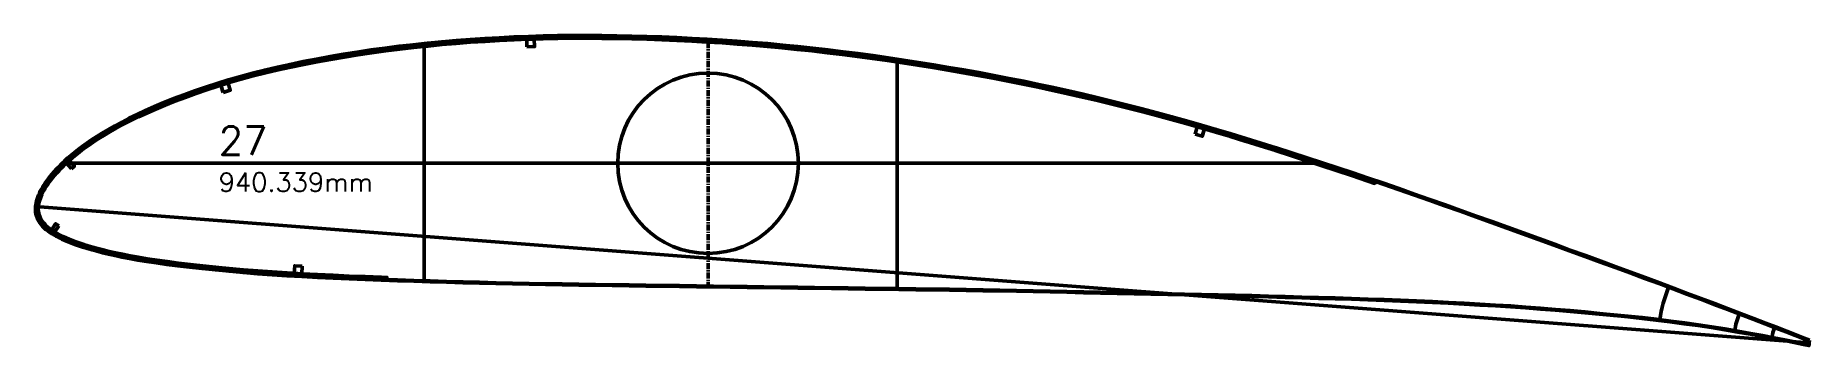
# Model space of a CAD drawing. Header units: metres. Extents: x -3 to 1074, y -15727 to -22.
# Drawn here: x -3 to 935, y -5596 to -5432 of the extents above; entities that cross this region are included whole.
import ezdxf
from ezdxf.enums import TextEntityAlignment as Align

# ---------------------------------------------------------------- set-up
doc = ezdxf.new("R2010")
doc.units = ezdxf.units.M
doc.linetypes.add('CENTER', pattern=[5.08, 3.175, -0.635, 0.635, -0.635])
for name, color, linetype, lineweight in [('FoilLayer', 7, 'Continuous', 50), ('StringerLayer', 7, 'Continuous', 50), ('SubLayer', 7, 'Continuous', 50), ('TextLayer', 7, 'Continuous', 50)]:
    doc.layers.add(name, color=color, linetype=linetype, lineweight=lineweight)
doc.styles.add('MSゴシック', font='romans')

msp = doc.modelspace()

# ---------------------------------------------------------------- texts
at = {"layer": 'TextLayer', "style": 'MSゴシック'}
msp.add_text('27', height=15, dxfattribs=at).set_placement((94.03, -5500), align=Align.BOTTOM_LEFT)
msp.add_text('940.339mm', height=10, dxfattribs=at).set_placement((94.03, -5505), align=Align.TOP_LEFT)

# ---------------------------------------------------------------- linework, layer by layer
at = {"layer": 'FoilLayer'}
for points in [[(934.88, -5593.58), (932.07, -5592.44), (927.57, -5590.7), (922.7, -5588.77), (917.38, -5586.7), (911.57, -5584.48), (905.33, -5582.1), (898.72, -5579.57), (891.81, -5576.93), (884.7, -5574.22), (877.51, -5571.51), (870.27, -5568.83), (862.93, -5566.06), (855.5, -5563.24), (847.94, -5560.43), (840.26, -5557.59), (832.46, -5554.73), (824.5, -5551.81), (816.41, -5548.85), (808.23, -5545.86), (800, -5542.86), (791.74, -5539.84), (783.47, -5536.83), (775.21, -5533.84), (766.94, -5530.85), (758.69, -5527.89), (750.45, -5524.93), (742.24, -5522), (734.06, -5519.11), (725.9, -5516.25), (717.75, -5513.41), (709.61, -5510.6), (701.5, -5507.83), (693.4, -5505.09), (685.32, -5502.39), (677.24, -5499.72), (669.16, -5497.08), (661.08, -5494.47), (653.03, -5491.89), (645.02, -5489.36), (637.07, -5486.88), (629.17, -5484.46), (621.3, -5482.11), (613.46, -5479.81), (605.63, -5477.58), (597.81, -5475.39), (590, -5473.27), (582.2, -5471.2), (574.41, -5469.19), (566.61, -5467.24), (558.79, -5465.34), (550.96, -5463.5), (543.11, -5461.71), (535.25, -5459.97), (527.37, -5458.28), (519.49, -5456.65), (511.59, -5455.07), (503.66, -5453.54), (495.72, -5452.06), (487.75, -5450.63), (479.76, -5449.25), (471.77, -5447.91), (463.77, -5446.62), (455.78, -5445.38), (447.79, -5444.2), (439.8, -5443.07), (431.82, -5442), (423.85, -5440.98), (415.88, -5440.02), (407.91, -5439.11), (399.94, -5438.26), (391.98, -5437.47), (384.02, -5436.73), (376.06, -5436.05), (368.1, -5435.44), (360.13, -5434.88), (352.16, -5434.37), (344.19, -5433.92), (336.23, -5433.53), (328.28, -5433.19), (320.34, -5432.92), (312.41, -5432.7), (304.49, -5432.54), (296.59, -5432.44), (288.73, -5432.39), (280.91, -5432.41), (273.15, -5432.49), (265.42, -5432.65), (257.73, -5432.88), (250.04, -5433.19), (242.36, -5433.57), (234.69, -5434.01), (227.05, -5434.52), (219.43, -5435.11), (211.85, -5435.76), (204.3, -5436.48), (196.79, -5437.28), (189.33, -5438.14), (181.91, -5439.08), (174.56, -5440.08), (167.26, -5441.17), (160.03, -5442.33), (152.85, -5443.57), (145.72, -5444.88), (138.68, -5446.25), (131.76, -5447.68), (124.98, -5449.17), (118.34, -5450.74), (111.83, -5452.38), (105.45, -5454.1), (99.2, -5455.9), (93.09, -5457.77), (87.12, -5459.7), (81.32, -5461.69), (75.7, -5463.72), (70.27, -5465.8), (65.05, -5467.89), (60.07, -5469.98), (55.34, -5472.07), (50.88, -5474.13), (46.69, -5476.18), (42.76, -5478.2), (39.09, -5480.19), (35.66, -5482.13), (32.47, -5484.03), (29.51, -5485.86), (26.77, -5487.64), (24.23, -5489.38), (21.87, -5491.06), (19.7, -5492.7), (17.68, -5494.3), (15.81, -5495.85), (14.08, -5497.35), (12.47, -5498.81), (10.97, -5500.23), (9.58, -5501.61), (8.3, -5502.95), (7.1, -5504.26), (6, -5505.54), (4.97, -5506.79), (4.02, -5508.01), (3.14, -5509.21), (2.33, -5510.38), (1.58, -5511.51), (0.88, -5512.63), (0.25, -5513.73), (-0.31, -5514.82), (-0.82, -5515.88), (-1.29, -5516.92), (-1.69, -5517.95), (-2.02, -5518.98), (-2.29, -5519.98), (-2.52, -5520.97), (-2.69, -5521.95), (-2.8, -5522.9), (-2.86, -5523.85), (-2.86, -5524.81), (-2.78, -5525.79), (-2.61, -5526.76), (-2.35, -5527.73), (-2.01, -5528.7), (-1.6, -5529.65), (-1.09, -5530.59), (-0.5, -5531.51), (0.17, -5532.4), (0.92, -5533.27), (1.75, -5534.12), (2.65, -5534.94), (3.62, -5535.74), (4.67, -5536.52), (5.8, -5537.28), (7.01, -5538.01), (8.31, -5538.73), (9.68, -5539.43), (11.15, -5540.13), (12.71, -5540.82), (14.37, -5541.52), (16.13, -5542.23), (18.02, -5542.94), (20.03, -5543.66), (22.19, -5544.37), (24.52, -5545.09), (27.02, -5545.81), (29.71, -5546.55), (32.62, -5547.3), (35.77, -5548.07), (39.17, -5548.85), (42.86, -5549.63), (46.87, -5550.4), (51.22, -5551.16), (55.95, -5551.94), (61.07, -5552.72), (66.56, -5553.5), (72.44, -5554.27), (78.68, -5555.01), (85.29, -5555.73), (92.24, -5556.43), (99.47, -5557.12), (106.9, -5557.78), (114.48, -5558.41), (122.18, -5558.97), (130.03, -5559.47), (138.05, -5559.93), (146.21, -5560.35), (154.49, -5560.75), (162.88, -5561.12), (171.37, -5561.46), (179.94, -5561.79), (188.56, -5562.11), (197.18, -5562.42), (205.79, -5562.7), (214.43, -5562.95), (223.11, -5563.18), (231.83, -5563.4), (240.56, -5563.61), (249.29, -5563.8), (258.01, -5563.98), (266.75, -5564.13), (275.52, -5564.26), (284.34, -5564.38), (293.18, -5564.51), (302.03, -5564.65), (310.9, -5564.78), (319.79, -5564.9), (328.69, -5565.02), (337.61, -5565.14), (346.53, -5565.27), (355.45, -5565.4), (364.37, -5565.53), (373.28, -5565.66), (382.19, -5565.78), (391.11, -5565.89), (400.02, -5566.01), (408.94, -5566.13), (417.86, -5566.26), (426.78, -5566.39), (435.7, -5566.51), (444.61, -5566.62), (453.53, -5566.74), (462.43, -5566.85), (471.32, -5566.97), (480.21, -5567.1), (489.1, -5567.24), (497.98, -5567.38), (506.85, -5567.53), (515.71, -5567.69), (524.56, -5567.86), (533.42, -5568.04), (542.29, -5568.24), (551.19, -5568.44), (560.09, -5568.63), (568.99, -5568.82), (577.89, -5569.01), (586.78, -5569.21), (595.67, -5569.41), (604.56, -5569.62), (613.45, -5569.83), (622.33, -5570.03), (631.19, -5570.23), (640.03, -5570.45), (648.86, -5570.68), (657.68, -5570.92), (666.52, -5571.17), (675.34, -5571.43), (684.12, -5571.68), (692.83, -5571.95), (701.49, -5572.23), (710.1, -5572.55), (718.68, -5572.87), (727.18, -5573.21), (735.58, -5573.58), (743.94, -5574.01), (752.28, -5574.47), (760.59, -5574.95), (768.82, -5575.42), (776.9, -5575.9), (784.81, -5576.45), (792.7, -5577.1), (800.59, -5577.74), (808.39, -5578.37), (816.09, -5579.05), (823.75, -5579.81), (831.4, -5580.57), (838.96, -5581.29), (846.41, -5582.05), (853.82, -5582.94), (861.28, -5583.9), (868.7, -5584.86), (875.93, -5585.82), (883, -5586.92), (890.03, -5588.08), (896.93, -5589.27), (903.6, -5590.42), (909.94, -5591.58), (915.94, -5592.72), (921.57, -5593.78), (926.8, -5594.8), (931.62, -5595.76), (934.59, -5596.39)], [(934.71, -5594), (931.91, -5592.86), (927.41, -5591.11), (922.54, -5589.19), (917.22, -5587.12), (911.41, -5584.9), (905.17, -5582.52), (898.56, -5579.99), (891.65, -5577.35), (884.54, -5574.64), (877.35, -5571.93), (870.11, -5569.25), (862.77, -5566.48), (855.34, -5563.66), (847.79, -5560.85), (840.11, -5558.01), (832.3, -5555.16), (824.34, -5552.24), (816.26, -5549.28), (808.08, -5546.29), (799.84, -5543.28), (791.58, -5540.27), (783.32, -5537.26), (775.05, -5534.26), (766.79, -5531.28), (758.54, -5528.31), (750.3, -5525.36), (742.09, -5522.43), (733.91, -5519.53), (725.75, -5516.67), (717.6, -5513.84), (709.47, -5511.03), (705.44, -5509.65), (705.1, -5510.65), (701.02, -5509.25), (692.93, -5506.51), (684.85, -5503.81), (676.77, -5501.14), (668.7, -5498.51), (660.62, -5495.9), (652.57, -5493.32), (644.57, -5490.79), (636.63, -5488.32), (628.74, -5485.9), (620.88, -5483.55), (613.05, -5481.26), (605.23, -5479.02), (597.42, -5476.84), (589.62, -5474.72), (581.83, -5472.65), (574.04, -5470.65), (566.25, -5468.7), (558.45, -5466.8), (550.62, -5464.96), (542.79, -5463.18), (534.93, -5461.44), (527.07, -5459.75), (519.19, -5458.12), (511.3, -5456.54), (503.39, -5455.02), (495.45, -5453.54), (487.49, -5452.11), (479.51, -5450.73), (471.53, -5449.39), (463.54, -5448.1), (455.56, -5446.87), (447.58, -5445.69), (439.6, -5444.56), (431.63, -5443.49), (423.67, -5442.47), (415.71, -5441.51), (407.75, -5440.6), (399.79, -5439.75), (391.84, -5438.96), (383.89, -5438.23), (375.94, -5437.55), (367.99, -5436.93), (360.04, -5436.37), (352.08, -5435.87), (344.12, -5435.42), (336.17, -5435.03), (328.23, -5434.69), (320.3, -5434.41), (312.38, -5434.2), (304.47, -5434.04), (296.58, -5433.94), (288.73, -5433.89), (280.93, -5433.91), (273.18, -5433.99), (265.47, -5434.15), (257.79, -5434.38), (250.11, -5434.69), (242.44, -5435.06), (234.79, -5435.51), (227.17, -5436.02), (219.56, -5436.6), (211.99, -5437.25), (204.45, -5437.97), (196.96, -5438.77), (189.51, -5439.63), (182.12, -5440.56), (174.78, -5441.57), (167.5, -5442.65), (160.28, -5443.8), (153.12, -5445.05), (146, -5446.36), (138.98, -5447.72), (132.08, -5449.14), (125.33, -5450.63), (118.71, -5452.19), (112.22, -5453.83), (105.87, -5455.55), (99.64, -5457.34), (93.55, -5459.2), (87.61, -5461.12), (81.83, -5463.1), (76.24, -5465.12), (70.83, -5467.19), (65.63, -5469.27), (60.68, -5471.36), (55.97, -5473.43), (51.54, -5475.48), (47.38, -5477.52), (43.48, -5479.52), (39.83, -5481.5), (36.43, -5483.42), (33.26, -5485.3), (30.33, -5487.12), (27.61, -5488.88), (25.1, -5490.59), (22.78, -5492.26), (20.63, -5493.88), (18.64, -5495.45), (16.8, -5496.98), (15.08, -5498.46), (13.5, -5499.9), (12.03, -5501.29), (10.67, -5502.64), (9.41, -5503.96), (8.24, -5505.24), (7.16, -5506.5), (6.15, -5507.71), (5.23, -5508.9), (4.37, -5510.06), (3.58, -5511.2), (2.85, -5512.31), (2.18, -5513.37), (1.58, -5514.41), (1.04, -5515.46), (0.55, -5516.5), (0.11, -5517.47), (-0.26, -5518.41), (-0.57, -5519.37), (-0.83, -5520.32), (-1.04, -5521.23), (-1.2, -5522.13), (-1.31, -5523.02), (-1.36, -5523.85), (-1.37, -5524.69), (-1.3, -5525.53), (-1.15, -5526.38), (-0.93, -5527.24), (-0.64, -5528.09), (-0.27, -5528.94), (0.17, -5529.78), (0.69, -5530.6), (1.31, -5531.42), (2, -5532.22), (2.76, -5533.01), (3.6, -5533.78), (4.52, -5534.54), (5.51, -5535.28), (6.58, -5536), (7.74, -5536.7), (8.99, -5537.39), (10.33, -5538.07), (11.76, -5538.76), (13.29, -5539.44), (14.92, -5540.13), (16.66, -5540.83), (18.52, -5541.53), (20.5, -5542.23), (22.63, -5542.94), (24.93, -5543.65), (27.41, -5544.36), (30.09, -5545.1), (32.98, -5545.85), (36.1, -5546.61), (39.48, -5547.38), (43.15, -5548.15), (47.13, -5548.92), (51.46, -5549.68), (56.18, -5550.45), (61.28, -5551.23), (66.76, -5552.01), (72.61, -5552.78), (78.85, -5553.52), (85.45, -5554.24), (92.38, -5554.94), (99.6, -5555.63), (107.02, -5556.29), (114.59, -5556.91), (122.28, -5557.47), (130.12, -5557.98), (138.13, -5558.43), (146.28, -5558.85), (154.56, -5559.25), (162.94, -5559.62), (171.43, -5559.96), (180, -5560.29), (182.87, -5560.4), (182.84, -5561.45), (188.57, -5561.66), (197.19, -5561.97), (205.8, -5562.25), (214.44, -5562.5), (223.12, -5562.73), (231.84, -5562.95), (240.57, -5563.16), (249.3, -5563.35), (258.02, -5563.53), (266.75, -5563.68), (275.53, -5563.81), (284.35, -5563.93), (293.18, -5564.06), (302.04, -5564.2), (310.9, -5564.33), (319.79, -5564.45), (328.7, -5564.57), (337.62, -5564.69), (346.53, -5564.82), (355.45, -5564.95), (364.37, -5565.08), (373.28, -5565.21), (382.19, -5565.33), (391.11, -5565.44), (400.03, -5565.56), (408.95, -5565.68), (417.87, -5565.81), (426.79, -5565.94), (435.7, -5566.06), (444.62, -5566.17), (453.53, -5566.29), (462.44, -5566.4), (471.33, -5566.52), (480.22, -5566.65), (489.1, -5566.79), (497.99, -5566.93), (506.86, -5567.08), (515.72, -5567.24), (524.57, -5567.41), (533.43, -5567.59), (542.3, -5567.79), (551.2, -5567.99), (560.1, -5568.18), (569, -5568.37), (577.9, -5568.56), (586.79, -5568.76), (595.68, -5568.96), (604.57, -5569.17), (613.46, -5569.38), (622.34, -5569.58), (631.2, -5569.78), (640.04, -5570), (648.87, -5570.23), (657.69, -5570.47), (666.53, -5570.72), (675.35, -5570.98), (684.13, -5571.23), (692.85, -5571.5), (701.5, -5571.78), (710.12, -5572.1), (718.7, -5572.42), (727.2, -5572.76), (735.6, -5573.14), (743.96, -5573.56), (752.3, -5574.02), (760.61, -5574.5), (768.85, -5574.97), (776.93, -5575.45), (784.84, -5576.01), (792.73, -5576.65), (800.62, -5577.3), (808.43, -5577.92), (816.13, -5578.6), (823.8, -5579.36), (831.44, -5580.13), (839.01, -5580.84), (846.46, -5581.61), (853.88, -5582.5), (861.34, -5583.46), (868.76, -5584.41), (875.99, -5585.38), (883.07, -5586.47), (890.1, -5587.64), (897, -5588.82), (903.68, -5589.98), (910.02, -5591.14), (916.03, -5592.27), (921.66, -5593.34), (926.89, -5594.36), (931.71, -5595.32), (934.69, -5595.95)]]:
    msp.add_lwpolyline(points, close=True, dxfattribs=at)
at = {"layer": 'StringerLayer'}
for points in [[(256.93, -5438.41), (260.93, -5438.29), (260.81, -5434.29), (256.81, -5434.41), (256.93, -5438.41)], [(96.3, -5462.54), (100.12, -5461.37), (98.95, -5457.55), (95.13, -5458.71), (96.3, -5462.54)], [(610.07, -5484.55), (613.91, -5485.68), (615.03, -5481.84), (611.2, -5480.71), (610.07, -5484.55)], [(16.2, -5502.85), (17.68, -5501.5), (15, -5498.54), (13.52, -5499.88), (16.2, -5502.85)], [(9.42, -5533.08), (7.76, -5531.97), (5.54, -5535.3), (7.2, -5536.41), (9.42, -5533.08)], [(138.13, -5554.42), (134.14, -5554.2), (133.91, -5558.19), (137.91, -5558.42), (138.13, -5554.42)]]:
    msp.add_lwpolyline(points, dxfattribs=at)
at = {"layer": 'SubLayer'}
for p, q in [((202.63, -5438.17), (202.63, -5562.15)), ((452.63, -5446.43), (452.63, -5566.28)), ((673.27, -5500), (13.39, -5500)), ((-2.8, -5522.85), (934.77, -5594.99))]:
    msp.add_line(p, q, dxfattribs=at)
at = {"layer": 'SubLayer', "linetype": 'CENTER'}
msp.add_line((352.63, -5435.9), (352.63, -5564.9), dxfattribs=at)
at = {"layer": 'SubLayer'}
for radius, start, end in [(80, 158.42259, 171.18841), (40, 157.52987, 170.70832), (20, 155.97389, 171.62402)]:
    msp.add_arc((934.77, -5594.99), radius, start, end, dxfattribs=at)
msp.add_ellipse((352.63, -5500), major_axis=(47.75, 0), ratio=0.998483, dxfattribs=at)

msp.set_redraw_order([(e.dxf.handle, doc.entitydb.next_handle()) for e in msp.query("TEXT MTEXT ATTDEF DIMENSION ARC_DIMENSION")])  # texts and dimensions are drawn at this point

doc.saveas('drawing.dxf')
